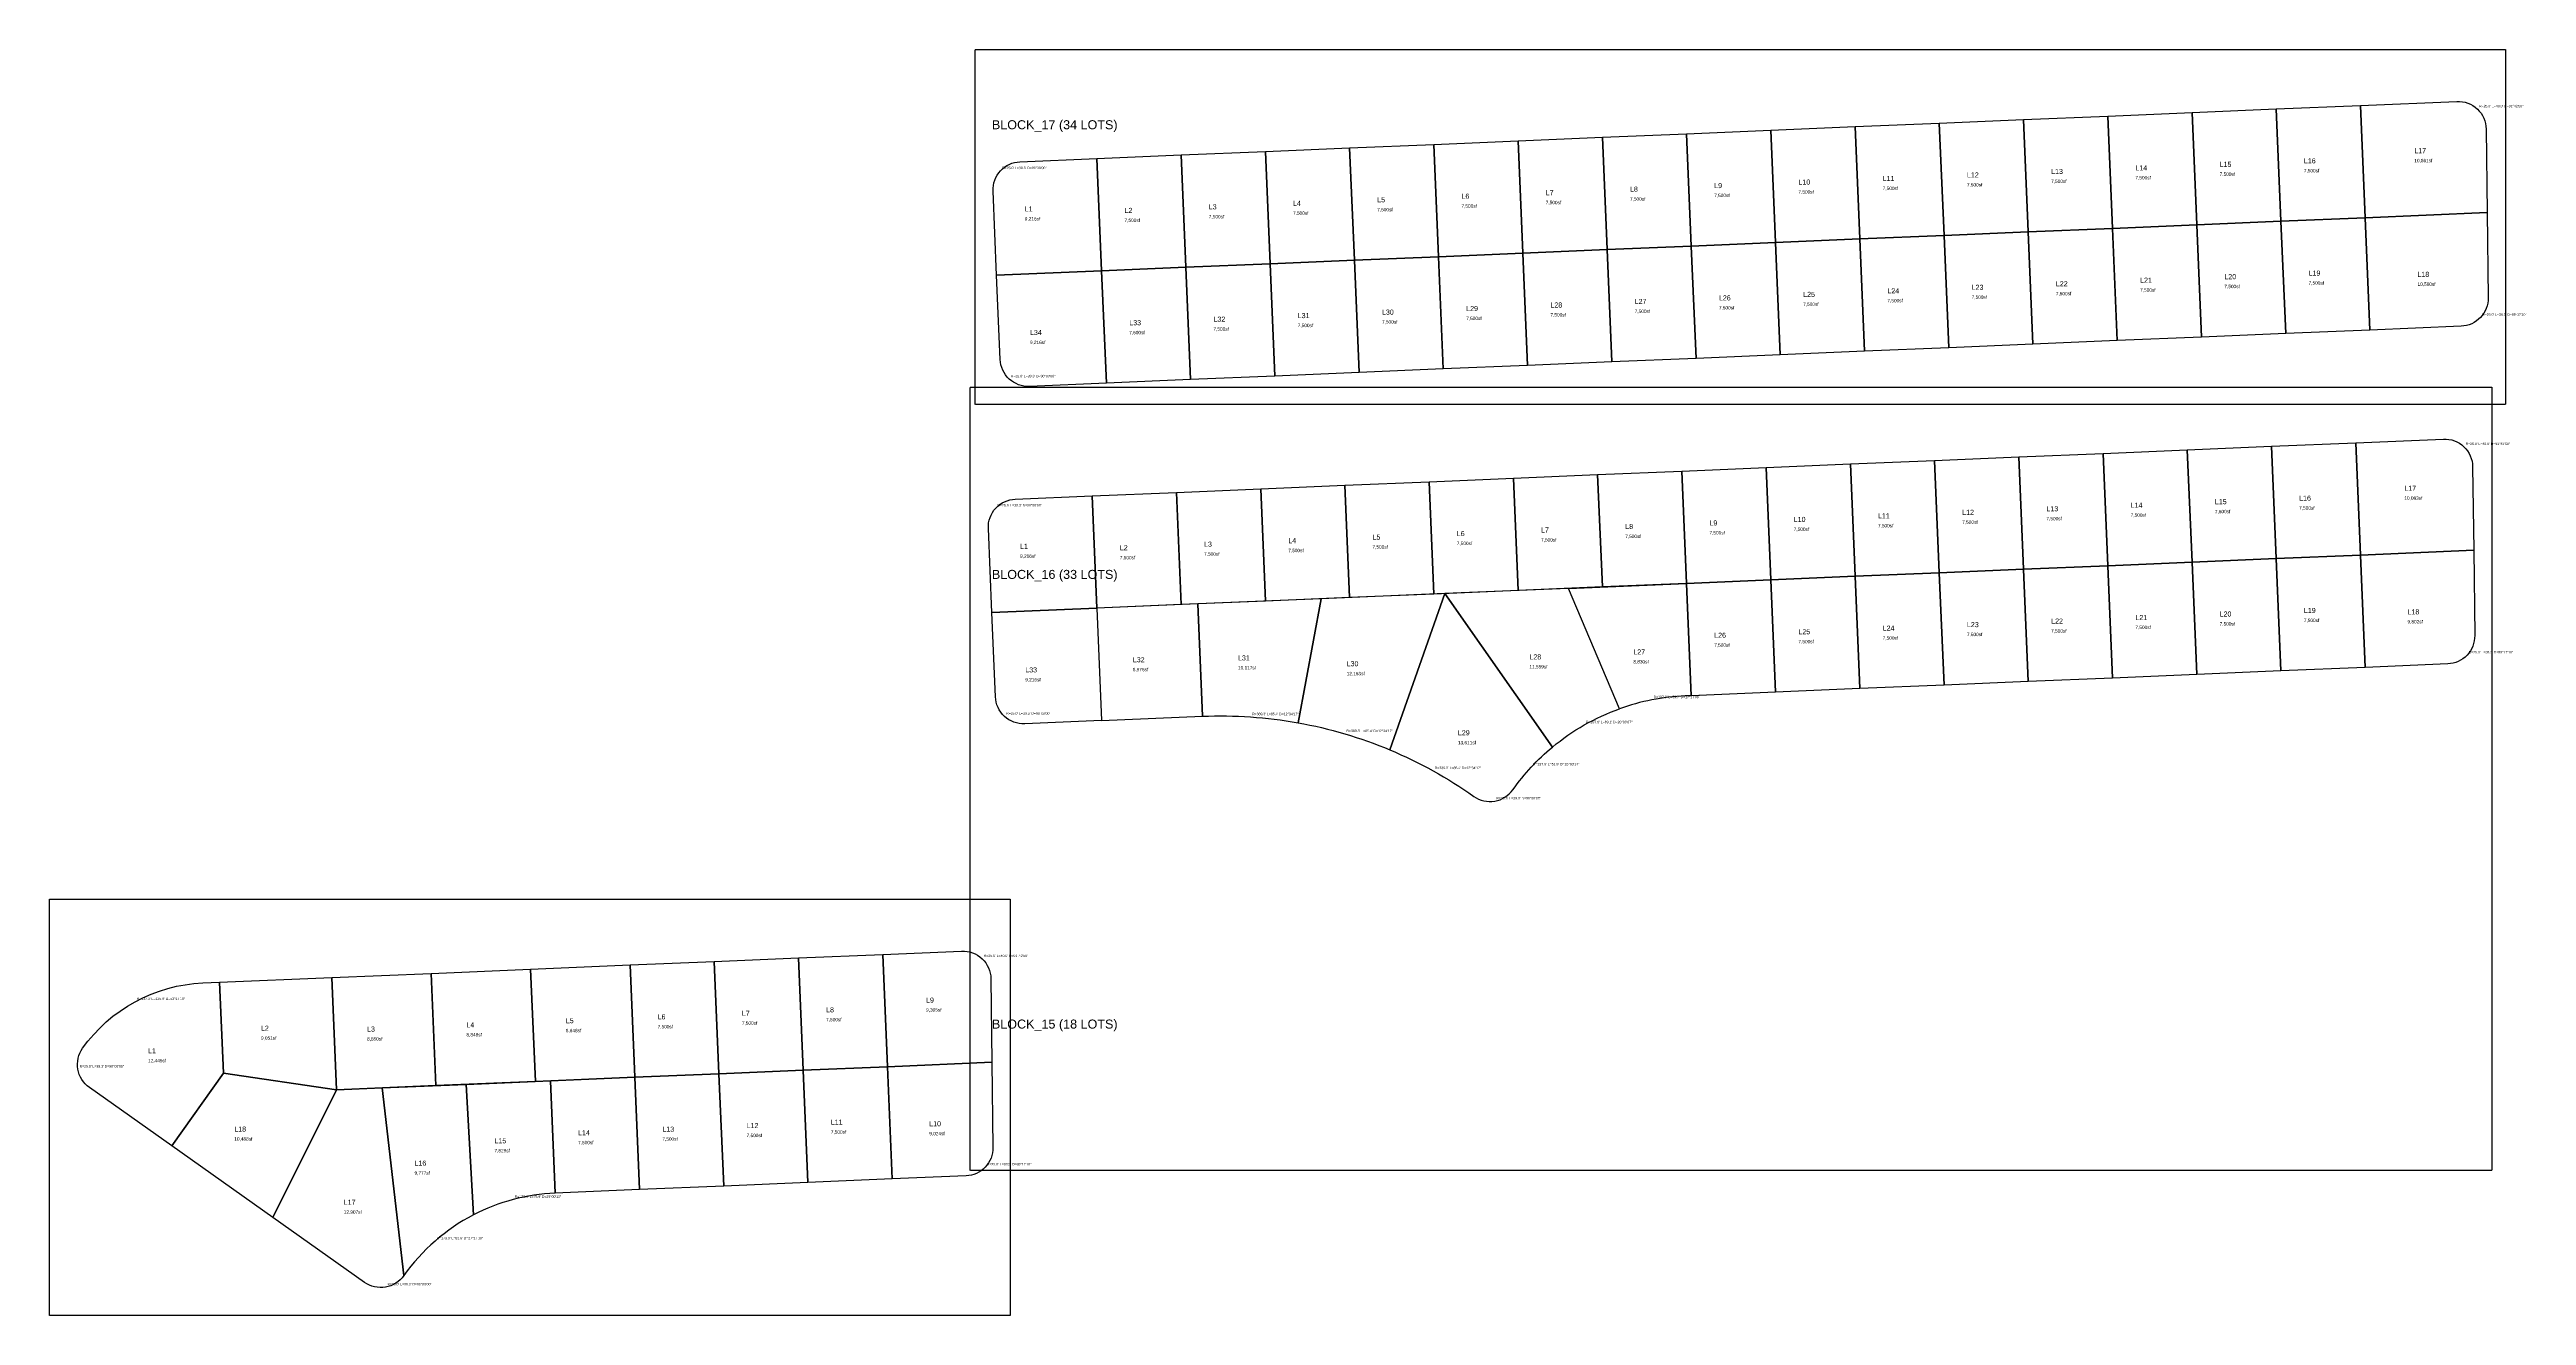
# Model space of a CAD drawing. Extents: x -838 to 3003, y -3950 to 135.
# Drawn here: x -838 to 1365, y -1425 to -299 of the extents above; entities that cross this region are included whole.
import ezdxf

# ---------------------------------------------------------------- set-up
doc = ezdxf.new("R2010")
doc.units = 0
doc.linetypes.add('DASHED', pattern=[0.75, 0.5, -0.25])
for name, color, linetype in [('BLOCK-BORDER', 8, 'DASHED'), ('BLOCK-TITLE', 2, 'CONTINUOUS'), ('LOT-BOUNDARY', 4, 'CONTINUOUS'), ('LOT-CURVE', 6, 'CONTINUOUS'), ('LOT-DIM', 7, 'CONTINUOUS'), ('LOT-TEXT', 2, 'CONTINUOUS')]:
    doc.layers.add(name, color=color, linetype=linetype)
doc.styles.get("Standard").update_dxf_attribs({"font": 'Arial'})

msp = doc.modelspace()

# ---------------------------------------------------------------- linework, layer by layer
at = {"layer": 'BLOCK-BORDER'}
for p, q in [((-15, -614.8233), (-15, -299.1104)), ((-15, -299.1104), (1346.2947, -299.1104)), ((1346.2947, -299.1104), (1346.2947, -614.8233)), ((-19.2021, -1296.1371), (-19.2021, -599.5257)), ((-19.2021, -599.5257), (1334.3195, -599.5257)), ((1346.2947, -614.8233), (-15, -614.8233)), ((1334.3195, -599.5257), (1334.3195, -1296.1371)), ((-838.2653, -1425.2196), (-838.2653, -1054.9627)), ((-838.2653, -1054.9627), (16.2147, -1054.9627)), ((16.2147, -1054.9627), (16.2147, -1425.2196)), ((1334.3195, -1296.1371), (-19.2021, -1296.1371)), ((16.2147, -1425.2196), (-838.2653, -1425.2196))]:
    msp.add_line(p, q, dxfattribs=at)
at = {"layer": 'LOT-BOUNDARY'}
for p, q in [((1067.5562, -355.1006), (1142.49, -351.949)), ((1142.49, -351.949), (1217.4237, -348.7974)), ((1142.49, -351.949), (1146.6921, -451.8607)), ((1146.6921, -451.8607), (1142.49, -351.949)), ((1217.4237, -348.7974), (1303.1287, -345.1929)), ((1217.4237, -348.7974), (1221.6258, -448.7091)), ((1221.6258, -448.7091), (1217.4237, -348.7974)), ((543.0199, -377.1616), (617.9537, -374.01)), ((617.9537, -374.01), (692.8875, -370.8585)), ((617.9537, -374.01), (622.1558, -473.9217)), ((622.1558, -473.9217), (617.9537, -374.01)), ((692.8875, -370.8585), (767.8212, -367.7069)), ((692.8875, -370.8585), (697.0895, -470.7701)), ((697.0895, -470.7701), (692.8875, -370.8585)), ((767.8212, -367.7069), (842.755, -364.5553)), ((767.8212, -367.7069), (772.0233, -467.6186)), ((772.0233, -467.6186), (767.8212, -367.7069)), ((842.755, -364.5553), (917.6887, -361.4037)), ((842.755, -364.5553), (846.9571, -464.467)), ((846.9571, -464.467), (842.755, -364.5553)), ((917.6887, -361.4037), (992.6225, -358.2522)), ((917.6887, -361.4037), (921.8908, -461.3154)), ((921.8908, -461.3154), (917.6887, -361.4037)), ((992.6225, -358.2522), (1067.5562, -355.1006)), ((992.6225, -358.2522), (996.8246, -458.1638)), ((996.8246, -458.1638), (992.6225, -358.2522)), ((1067.5562, -355.1006), (1071.7583, -455.0123)), ((1071.7583, -455.0123), (1067.5562, -355.1006)), ((1329.1774, -369.8678), (1330.08, -444.1477)), ((24.9779, -398.9495), (93.4174, -396.071)), ((93.4174, -396.071), (168.3512, -392.9195)), ((93.4174, -396.071), (97.6195, -495.9827)), ((97.6195, -495.9827), (93.4174, -396.071)), ((168.3512, -392.9195), (243.2849, -389.7679)), ((168.3512, -392.9195), (172.5533, -492.8311)), ((172.5533, -492.8311), (168.3512, -392.9195)), ((243.2849, -389.7679), (318.2187, -386.6163)), ((243.2849, -389.7679), (247.487, -489.6796)), ((247.487, -489.6796), (243.2849, -389.7679)), ((318.2187, -386.6163), (393.1524, -383.4647)), ((318.2187, -386.6163), (322.4208, -486.528)), ((322.4208, -486.528), (318.2187, -386.6163)), ((393.1524, -383.4647), (468.0862, -380.3132)), ((393.1524, -383.4647), (397.3545, -483.3764)), ((397.3545, -483.3764), (393.1524, -383.4647)), ((468.0862, -380.3132), (543.0199, -377.1616)), ((468.0862, -380.3132), (472.2883, -480.2248)), ((472.2883, -480.2248), (468.0862, -380.3132)), ((543.0199, -377.1616), (547.222, -477.0733)), ((547.222, -477.0733), (543.0199, -377.1616)), ((4.2021, -499.9117), (1.0505, -424.9779)), ((921.8908, -461.3154), (846.9571, -464.467)), ((846.9571, -464.467), (921.8908, -461.3154)), ((996.8246, -458.1638), (921.8908, -461.3154)), ((921.8908, -461.3154), (996.8246, -458.1638)), ((921.8908, -461.3154), (926.0929, -561.2271)), ((926.0929, -561.2271), (921.8908, -461.3154)), ((1071.7583, -455.0123), (996.8246, -458.1638)), ((996.8246, -458.1638), (1071.7583, -455.0123)), ((996.8246, -458.1638), (1001.0267, -558.0755)), ((1001.0267, -558.0755), (996.8246, -458.1638)), ((1146.6921, -451.8607), (1071.7583, -455.0123)), ((1071.7583, -455.0123), (1146.6921, -451.8607)), ((1071.7583, -455.0123), (1075.9604, -554.9239)), ((1075.9604, -554.9239), (1071.7583, -455.0123)), ((1221.6258, -448.7091), (1146.6921, -451.8607)), ((1146.6921, -451.8607), (1221.6258, -448.7091)), ((1146.6921, -451.8607), (1150.8942, -551.7724)), ((1150.8942, -551.7724), (1146.6921, -451.8607)), ((1330.08, -444.1477), (1221.6258, -448.7091)), ((1221.6258, -448.7091), (1330.08, -444.1477)), ((1221.6258, -448.7091), (1225.8279, -548.6208)), ((1225.8279, -548.6208), (1221.6258, -448.7091)), ((1330.08, -444.1477), (1331.0006, -519.9237)), ((397.3545, -483.3764), (322.4208, -486.528)), ((322.4208, -486.528), (397.3545, -483.3764)), ((472.2883, -480.2248), (397.3545, -483.3764)), ((397.3545, -483.3764), (472.2883, -480.2248)), ((397.3545, -483.3764), (401.5566, -583.2881)), ((401.5566, -583.2881), (397.3545, -483.3764)), ((547.222, -477.0733), (472.2883, -480.2248)), ((472.2883, -480.2248), (547.222, -477.0733)), ((472.2883, -480.2248), (476.4904, -580.1365)), ((476.4904, -580.1365), (472.2883, -480.2248)), ((622.1558, -473.9217), (547.222, -477.0733)), ((547.222, -477.0733), (622.1558, -473.9217)), ((547.222, -477.0733), (551.4241, -576.9849)), ((551.4241, -576.9849), (547.222, -477.0733)), ((697.0895, -470.7701), (622.1558, -473.9217)), ((622.1558, -473.9217), (697.0895, -470.7701)), ((622.1558, -473.9217), (626.3579, -573.8334)), ((626.3579, -573.8334), (622.1558, -473.9217)), ((772.0233, -467.6186), (697.0895, -470.7701)), ((697.0895, -470.7701), (772.0233, -467.6186)), ((697.0895, -470.7701), (701.2916, -570.6818)), ((701.2916, -570.6818), (697.0895, -470.7701)), ((846.9571, -464.467), (772.0233, -467.6186)), ((772.0233, -467.6186), (846.9571, -464.467)), ((772.0233, -467.6186), (776.2254, -567.5302)), ((776.2254, -567.5302), (772.0233, -467.6186)), ((846.9571, -464.467), (851.1592, -564.3787)), ((851.1592, -564.3787), (846.9571, -464.467)), ((97.6195, -495.9827), (4.2021, -499.9117)), ((4.2021, -499.9117), (97.6195, -495.9827)), ((7.3537, -574.8454), (4.2021, -499.9117)), ((172.5533, -492.8311), (97.6195, -495.9827)), ((97.6195, -495.9827), (172.5533, -492.8311)), ((97.6195, -495.9827), (101.8216, -595.8944)), ((101.8216, -595.8944), (97.6195, -495.9827)), ((247.487, -489.6796), (172.5533, -492.8311)), ((172.5533, -492.8311), (247.487, -489.6796)), ((172.5533, -492.8311), (176.7554, -592.7428)), ((176.7554, -592.7428), (172.5533, -492.8311)), ((322.4208, -486.528), (247.487, -489.6796)), ((247.487, -489.6796), (322.4208, -486.528)), ((247.487, -489.6796), (251.6891, -589.5912)), ((251.6891, -589.5912), (247.487, -489.6796)), ((322.4208, -486.528), (326.6229, -586.4397)), ((326.6229, -586.4397), (322.4208, -486.528)), ((1225.8279, -548.6208), (1150.8942, -551.7724)), ((1307.053, -545.2046), (1225.8279, -548.6208)), ((701.2916, -570.6818), (626.3579, -573.8334)), ((776.2254, -567.5302), (701.2916, -570.6818)), ((851.1592, -564.3787), (776.2254, -567.5302)), ((926.0929, -561.2271), (851.1592, -564.3787)), ((1001.0267, -558.0755), (926.0929, -561.2271)), ((1075.9604, -554.9239), (1001.0267, -558.0755)), ((1150.8942, -551.7724), (1075.9604, -554.9239)), ((176.7554, -592.7428), (101.8216, -595.8944)), ((251.6891, -589.5912), (176.7554, -592.7428)), ((326.6229, -586.4397), (251.6891, -589.5912)), ((401.5566, -583.2881), (326.6229, -586.4397)), ((476.4904, -580.1365), (401.5566, -583.2881)), ((551.4241, -576.9849), (476.4904, -580.1365)), ((626.3579, -573.8334), (551.4241, -576.9849)), ((101.8216, -595.8944), (33.3821, -598.7728)), ((913.4866, -661.4921), (988.4204, -658.3405)), ((988.4204, -658.3405), (1063.3541, -655.1889)), ((988.4204, -658.3405), (992.6225, -758.2522)), ((992.6225, -758.2522), (988.4204, -658.3405)), ((1063.3541, -655.1889), (1138.2879, -652.0373)), ((1063.3541, -655.1889), (1067.5562, -755.1006)), ((1067.5562, -755.1006), (1063.3541, -655.1889)), ((1138.2879, -652.0373), (1213.2216, -648.8858)), ((1138.2879, -652.0373), (1142.49, -751.949)), ((1142.49, -751.949), (1138.2879, -652.0373)), ((1213.2216, -648.8858), (1291.1535, -645.6081)), ((1213.2216, -648.8858), (1217.4237, -748.7974)), ((1217.4237, -748.7974), (1213.2216, -648.8858)), ((388.9503, -683.5531), (463.8841, -680.4015)), ((463.8841, -680.4015), (538.8178, -677.2499)), ((463.8841, -680.4015), (468.0862, -780.3132)), ((468.0862, -780.3132), (463.8841, -680.4015)), ((538.8178, -677.2499), (613.7516, -674.0984)), ((538.8178, -677.2499), (543.0199, -777.1616)), ((543.0199, -777.1616), (538.8178, -677.2499)), ((613.7516, -674.0984), (688.6854, -670.9468)), ((613.7516, -674.0984), (617.9537, -774.01)), ((617.9537, -774.01), (613.7516, -674.0984)), ((688.6854, -670.9468), (763.6191, -667.7952)), ((688.6854, -670.9468), (692.8875, -770.8585)), ((692.8875, -770.8585), (688.6854, -670.9468)), ((763.6191, -667.7952), (838.5529, -664.6436)), ((763.6191, -667.7952), (767.8212, -767.7069)), ((767.8212, -767.7069), (763.6191, -667.7952)), ((838.5529, -664.6436), (913.4866, -661.4921)), ((838.5529, -664.6436), (842.755, -764.5553)), ((842.755, -764.5553), (838.5529, -664.6436)), ((913.4866, -661.4921), (917.6887, -761.4037)), ((917.6887, -761.4037), (913.4866, -661.4921)), ((1317.2022, -670.283), (1318.1047, -744.563)), ((20.7758, -699.0378), (89.2153, -696.1594)), ((89.2153, -696.1594), (164.1491, -693.0078)), ((89.2153, -696.1594), (93.4174, -796.071)), ((93.4174, -796.071), (89.2153, -696.1594)), ((164.1491, -693.0078), (239.0828, -689.8562)), ((164.1491, -693.0078), (168.3512, -792.9195)), ((168.3512, -792.9195), (164.1491, -693.0078)), ((239.0828, -689.8562), (314.0166, -686.7046)), ((239.0828, -689.8562), (243.2849, -789.7679)), ((243.2849, -789.7679), (239.0828, -689.8562)), ((314.0166, -686.7046), (388.9503, -683.5531)), ((314.0166, -686.7046), (318.2187, -786.6163)), ((318.2187, -786.6163), (314.0166, -686.7046)), ((388.9503, -683.5531), (393.1524, -783.4647)), ((393.1524, -783.4647), (388.9503, -683.5531)), ((0, -800), (-3.1516, -725.0662)), ((1217.4237, -748.7974), (1142.49, -751.949)), ((1142.49, -751.949), (1217.4237, -748.7974)), ((1318.1047, -744.563), (1217.4237, -748.7974)), ((1217.4237, -748.7974), (1318.1047, -744.563)), ((1221.6258, -848.7091), (1217.4237, -748.7974)), ((1217.4237, -748.7974), (1221.6258, -848.7091)), ((1318.1047, -744.563), (1319.0254, -820.339)), ((692.8875, -770.8585), (617.9537, -774.01)), ((617.9537, -774.01), (692.8875, -770.8585)), ((767.8212, -767.7069), (692.8875, -770.8585)), ((692.8875, -770.8585), (767.8212, -767.7069)), ((697.0895, -870.7701), (692.8875, -770.8585)), ((692.8875, -770.8585), (697.0895, -870.7701)), ((842.755, -764.5553), (767.8212, -767.7069)), ((767.8212, -767.7069), (842.755, -764.5553)), ((772.0233, -867.6186), (767.8212, -767.7069)), ((767.8212, -767.7069), (772.0233, -867.6186)), ((917.6887, -761.4037), (842.755, -764.5553)), ((842.755, -764.5553), (917.6887, -761.4037)), ((846.9571, -864.467), (842.755, -764.5553)), ((842.755, -764.5553), (846.9571, -864.467)), ((992.6225, -758.2522), (917.6887, -761.4037)), ((917.6887, -761.4037), (992.6225, -758.2522)), ((921.8908, -861.3154), (917.6887, -761.4037)), ((917.6887, -761.4037), (921.8908, -861.3154)), ((1067.5562, -755.1006), (992.6225, -758.2522)), ((992.6225, -758.2522), (1067.5562, -755.1006)), ((996.8246, -858.1638), (992.6225, -758.2522)), ((992.6225, -758.2522), (996.8246, -858.1638)), ((1142.49, -751.949), (1067.5562, -755.1006)), ((1067.5562, -755.1006), (1142.49, -751.949)), ((1071.7583, -855.0123), (1067.5562, -755.1006)), ((1067.5562, -755.1006), (1071.7583, -855.0123)), ((1146.6921, -851.8607), (1142.49, -751.949)), ((1142.49, -751.949), (1146.6921, -851.8607)), ((183.0981, -792.2992), (93.4174, -796.071)), ((168.3512, -792.9195), (93.4174, -796.071)), ((243.2849, -789.7679), (168.3512, -792.9195)), ((293.001, -787.6769), (183.0981, -792.2992)), ((187.3002, -892.2109), (183.0981, -792.2992)), ((183.0981, -792.2992), (187.3002, -892.2109)), ((318.2187, -786.6163), (243.2849, -789.7679)), ((272.3438, -897.9748), (293.001, -787.6769)), ((293.001, -787.6769), (272.3438, -897.9748)), ((402.9038, -783.0546), (293.001, -787.6769)), ((393.1524, -783.4647), (318.2187, -786.6163)), ((354.0941, -922.1106), (402.9038, -783.0546)), ((402.9038, -783.0546), (354.0941, -922.1106)), ((468.0862, -780.3132), (393.1524, -783.4647)), ((512.8067, -778.4323), (402.9038, -783.0546)), ((498.6037, -919.5845), (402.9038, -783.0546)), ((402.9038, -783.0546), (498.6037, -919.5845)), ((543.0199, -777.1616), (468.0862, -780.3132)), ((512.8067, -778.4323), (617.9537, -774.01)), ((558.3256, -885.5195), (512.8067, -778.4323)), ((558.3256, -885.5195), (512.8067, -778.4323)), ((617.9537, -774.01), (543.0199, -777.1616)), ((622.1558, -873.9217), (617.9537, -774.01)), ((617.9537, -774.01), (622.1558, -873.9217)), ((93.4174, -796.071), (0, -800)), ((0, -800), (93.4174, -796.071)), ((3.1516, -874.9338), (0, -800)), ((93.4174, -796.071), (97.6195, -895.9827)), ((93.4174, -796.071), (97.6195, -895.9827)), ((996.8246, -858.1638), (921.8908, -861.3154)), ((1071.7583, -855.0123), (996.8246, -858.1638)), ((1146.6921, -851.8607), (1071.7583, -855.0123)), ((1221.6258, -848.7091), (1146.6921, -851.8607)), ((1295.0778, -845.6199), (1221.6258, -848.7091)), ((622.1558, -873.9217), (616.7192, -874.1343)), ((697.0895, -870.7701), (622.1558, -873.9217)), ((772.0233, -867.6186), (697.0895, -870.7701)), ((846.9571, -864.467), (772.0233, -867.6186)), ((921.8908, -861.3154), (846.9571, -864.467)), ((97.6195, -895.9827), (29.18, -898.8611)), ((97.6195, -895.9827), (187.3002, -892.2109)), ((-97.11, -1103.9959), (-26.9512, -1101.0451)), ((-587.1368, -1124.6055), (-498.7149, -1120.8866)), ((-498.7149, -1120.8866), (-410.3131, -1117.1686)), ((-494.5128, -1220.7983), (-498.7149, -1120.8866)), ((-498.7149, -1120.8866), (-494.5128, -1220.7983)), ((-410.3131, -1117.1686), (-321.9112, -1113.4506)), ((-406.111, -1217.0803), (-410.3131, -1117.1686)), ((-410.3131, -1117.1686), (-406.111, -1217.0803)), ((-321.9112, -1113.4506), (-246.9775, -1110.299)), ((-317.7091, -1213.3622), (-321.9112, -1113.4506)), ((-321.9112, -1113.4506), (-317.7091, -1213.3622)), ((-246.9775, -1110.299), (-172.0437, -1107.1474)), ((-242.7754, -1210.2107), (-246.9775, -1110.299)), ((-246.9775, -1110.299), (-242.7754, -1210.2107)), ((-172.0437, -1107.1474), (-97.11, -1103.9959)), ((-167.8416, -1207.0591), (-172.0437, -1107.1474)), ((-172.0437, -1107.1474), (-167.8416, -1207.0591)), ((-92.9079, -1203.9075), (-97.11, -1103.9959)), ((-97.11, -1103.9959), (-92.9079, -1203.9075)), ((-702.0352, -1129.4379), (-687.0484, -1128.8076)), ((-687.0484, -1128.8076), (-587.1368, -1124.6055)), ((-683.6401, -1209.7665), (-687.0484, -1128.8076)), ((-687.0484, -1128.8076), (-683.6401, -1209.7665)), ((-582.9347, -1224.5171), (-587.1368, -1124.6055)), ((-587.1368, -1124.6055), (-582.9347, -1224.5171)), ((-0.9025, -1125.72), (0, -1200)), ((-683.6401, -1209.7665), (-729.4159, -1274.4044)), ((-729.4159, -1274.4044), (-683.6401, -1209.7665)), ((-582.9347, -1224.5171), (-683.6401, -1209.7665)), ((-683.6401, -1209.7665), (-582.9347, -1224.5171)), ((-242.7754, -1210.2107), (-317.7091, -1213.3622)), ((-317.7091, -1213.3622), (-242.7754, -1210.2107)), ((-167.8416, -1207.0591), (-242.7754, -1210.2107)), ((-242.7754, -1210.2107), (-167.8416, -1207.0591)), ((-238.5733, -1310.1223), (-242.7754, -1210.2107)), ((-242.7754, -1210.2107), (-238.5733, -1310.1223)), ((-92.9079, -1203.9075), (-167.8416, -1207.0591)), ((-167.8416, -1207.0591), (-92.9079, -1203.9075)), ((-163.6395, -1306.9708), (-167.8416, -1207.0591)), ((-167.8416, -1207.0591), (-163.6395, -1306.9708)), ((0, -1200), (-92.9079, -1203.9075)), ((-92.9079, -1203.9075), (0, -1200)), ((-88.7058, -1303.8192), (-92.9079, -1203.9075)), ((-92.9079, -1203.9075), (-88.7058, -1303.8192)), ((0, -1200), (0.9207, -1275.776)), ((-729.4159, -1274.4044), (-802.8632, -1222.3901)), ((-639.6469, -1337.9775), (-582.9347, -1224.5171)), ((-582.9347, -1224.5171), (-639.6469, -1337.9775)), ((-494.5128, -1220.7983), (-582.9347, -1224.5171)), ((-582.9347, -1224.5171), (-542.5104, -1222.817)), ((-542.5104, -1222.817), (-467.5766, -1219.6654)), ((-523.0843, -1389.6706), (-542.5104, -1222.817)), ((-542.5104, -1222.817), (-523.0843, -1389.6706)), ((-406.111, -1217.0803), (-494.5128, -1220.7983)), ((-467.5766, -1219.6654), (-392.6429, -1216.5138)), ((-461.2082, -1335.7851), (-467.5766, -1219.6654)), ((-467.5766, -1219.6654), (-461.2082, -1335.7851)), ((-317.7091, -1213.3622), (-406.111, -1217.0803)), ((-392.6429, -1216.5138), (-317.7091, -1213.3622)), ((-388.4408, -1316.4255), (-392.6429, -1216.5138)), ((-392.6429, -1216.5138), (-388.4408, -1316.4255)), ((-313.507, -1313.2739), (-317.7091, -1213.3622)), ((-317.7091, -1213.3622), (-313.507, -1313.2739)), ((-639.6469, -1337.9775), (-729.4159, -1274.4044)), ((-313.507, -1313.2739), (-388.4408, -1316.4255)), ((-238.5733, -1310.1223), (-313.507, -1313.2739)), ((-163.6395, -1306.9708), (-238.5733, -1310.1223)), ((-88.7058, -1303.8192), (-163.6395, -1306.9708)), ((-23.027, -1301.0569), (-88.7058, -1303.8192)), ((-558.0387, -1395.7711), (-639.6469, -1337.9775)), ((-523.0843, -1389.6706), (-523.1883, -1389.8175))]:
    msp.add_line(p, q, dxfattribs=at)
at = {"layer": 'LOT-CURVE'}
for p, q in [((1303.1287, -345.1929), (1305.6287, -345.2128)), ((1305.6287, -345.2128), (1308.1142, -345.4824)), ((1308.1142, -345.4824), (1310.5603, -345.9989)), ((1310.5603, -345.9989), (1312.9427, -346.757)), ((1312.9427, -346.757), (1315.2374, -347.7494)), ((1315.2374, -347.7494), (1317.4215, -348.966)), ((1317.4215, -348.966), (1319.4731, -350.3946)), ((1319.4731, -350.3946), (1321.3718, -352.021)), ((1321.3718, -352.021), (1323.0986, -353.8289)), ((1323.0986, -353.8289), (1324.6362, -355.8002)), ((1324.6362, -355.8002), (1325.9692, -357.9153)), ((1325.9692, -357.9153), (1327.0843, -360.1529)), ((1327.0843, -360.1529), (1327.9703, -362.4907)), ((1327.9703, -362.4907), (1328.6185, -364.9053)), ((1328.6185, -364.9053), (1329.0222, -367.3725)), ((1329.0222, -367.3725), (1329.1774, -369.8678)), ((1.3255, -420.0848), (1.8211, -417.682)), ((1.8211, -417.682), (2.5498, -415.3393)), ((2.5498, -415.3393), (3.5047, -413.0794)), ((3.5047, -413.0794), (4.6764, -410.9239)), ((4.6764, -410.9239), (6.0538, -408.8936)), ((6.0538, -408.8936), (7.6236, -407.0082)), ((7.6236, -407.0082), (9.3706, -405.2856)), ((9.3706, -405.2856), (11.278, -403.7427)), ((11.278, -403.7427), (13.3275, -402.3941)), ((13.3275, -402.3941), (15.4992, -401.2528)), ((15.4992, -401.2528), (17.7724, -400.33)), ((17.7724, -400.33), (20.1252, -399.6344)), ((20.1252, -399.6344), (22.5347, -399.1727)), ((22.5347, -399.1727), (24.9779, -398.9495)), ((1.0505, -424.9779), (1.0678, -422.5246)), ((1.0678, -422.5246), (1.3255, -420.0848)), ((1330.0509, -527.0586), (1329.2825, -529.3393)), ((1330.5964, -524.7145), (1330.0509, -527.0586)), ((1330.9139, -522.3288), (1330.5964, -524.7145)), ((1331.0006, -519.9237), (1330.9139, -522.3288)), ((1309.4499, -544.9879), (1307.053, -545.2046)), ((1311.8149, -544.5416), (1309.4499, -544.9879)), ((1314.126, -543.8701), (1311.8149, -544.5416)), ((1316.3618, -542.9794), (1314.126, -543.8701)), ((1318.5016, -541.8778), (1316.3618, -542.9794)), ((1320.5256, -540.5756), (1318.5016, -541.8778)), ((1322.415, -539.0848), (1320.5256, -540.5756)), ((1324.1522, -537.4193), (1322.415, -539.0848)), ((1325.7213, -535.5944), (1324.1522, -537.4193)), ((1327.1076, -533.6271), (1325.7213, -535.5944)), ((1328.2984, -531.5356), (1327.1076, -533.6271)), ((1329.2825, -529.3393), (1328.2984, -531.5356)), ((7.5769, -577.2886), (7.3537, -574.8454)), ((8.0386, -579.6982), (7.5769, -577.2886)), ((8.7342, -582.0509), (8.0386, -579.6982)), ((9.657, -584.3241), (8.7342, -582.0509)), ((10.7982, -586.4959), (9.657, -584.3241)), ((12.1468, -588.5454), (10.7982, -586.4959)), ((13.6898, -590.4528), (12.1468, -588.5454)), ((15.4124, -592.1998), (13.6898, -590.4528)), ((17.2978, -593.7695), (15.4124, -592.1998)), ((19.3281, -595.1469), (17.2978, -593.7695)), ((21.4836, -596.3187), (19.3281, -595.1469)), ((23.7435, -597.2735), (21.4836, -596.3187)), ((26.0862, -598.0022), (23.7435, -597.2735)), ((28.489, -598.4978), (26.0862, -598.0022)), ((30.9288, -598.7555), (28.489, -598.4978)), ((33.3821, -598.7728), (30.9288, -598.7555)), ((1291.1535, -645.6081), (1293.6535, -645.6281)), ((1293.6535, -645.6281), (1296.139, -645.8976)), ((1296.139, -645.8976), (1298.5851, -646.4141)), ((1298.5851, -646.4141), (1300.9674, -647.1723)), ((1300.9674, -647.1723), (1303.2621, -648.1646)), ((1303.2621, -648.1646), (1305.4462, -649.3812)), ((1305.4462, -649.3812), (1307.4979, -650.8098)), ((1307.4979, -650.8098), (1309.3966, -652.4362)), ((1309.3966, -652.4362), (1311.1234, -654.2441)), ((1311.1234, -654.2441), (1312.661, -656.2155)), ((1312.661, -656.2155), (1313.994, -658.3305)), ((1313.994, -658.3305), (1315.1091, -660.5681)), ((1315.1091, -660.5681), (1315.9951, -662.9059)), ((1315.9951, -662.9059), (1316.6432, -665.3205)), ((1316.6432, -665.3205), (1317.0469, -667.7878)), ((1317.0469, -667.7878), (1317.2022, -670.283)), ((5.1685, -705.374), (7.0759, -703.831)), ((7.0759, -703.831), (9.1254, -702.4824)), ((9.1254, -702.4824), (11.2972, -701.3412)), ((11.2972, -701.3412), (13.5703, -700.4183)), ((13.5703, -700.4183), (15.9231, -699.7227)), ((15.9231, -699.7227), (18.3326, -699.261)), ((18.3326, -699.261), (20.7758, -699.0378)), ((-3.1516, -725.0662), (-3.1343, -722.6129)), ((-3.1343, -722.6129), (-2.8766, -720.1731)), ((-2.8766, -720.1731), (-2.381, -717.7703)), ((-2.381, -717.7703), (-1.6523, -715.4276)), ((-1.6523, -715.4276), (-0.6974, -713.1677)), ((-0.6974, -713.1677), (0.4743, -711.0122)), ((0.4743, -711.0122), (1.8517, -708.982)), ((1.8517, -708.982), (3.4215, -707.0965)), ((3.4215, -707.0965), (5.1685, -705.374)), ((1313.7461, -836.0097), (1312.177, -837.8345)), ((1315.1324, -834.0424), (1313.7461, -836.0097)), ((1316.3232, -831.9509), (1315.1324, -834.0424)), ((1317.3073, -829.7546), (1316.3232, -831.9509)), ((1318.0756, -827.4738), (1317.3073, -829.7546)), ((1318.6211, -825.1297), (1318.0756, -827.4738)), ((1318.9387, -822.7441), (1318.6211, -825.1297)), ((1319.0254, -820.339), (1318.9387, -822.7441)), ((1297.4747, -845.4031), (1295.0778, -845.6199)), ((1299.8396, -844.9569), (1297.4747, -845.4031)), ((1302.1507, -844.2853), (1299.8396, -844.9569)), ((1304.3866, -843.3946), (1302.1507, -844.2853)), ((1306.5264, -842.2931), (1304.3866, -843.3946)), ((1308.5504, -840.9909), (1306.5264, -842.2931)), ((1310.4397, -839.5001), (1308.5504, -840.9909)), ((1312.177, -837.8345), (1310.4397, -839.5001)), ((3.3748, -877.377), (3.1516, -874.9338)), ((3.8365, -879.7865), (3.3748, -877.377)), ((4.5321, -882.1392), (3.8365, -879.7865)), ((572.5599, -881.0274), (568.9702, -882.0496)), ((576.1683, -880.0731), (572.5599, -881.0274)), ((579.794, -879.187), (576.1683, -880.0731)), ((583.4357, -878.3694), (579.794, -879.187)), ((587.0923, -877.6206), (583.4357, -878.3694)), ((590.7622, -876.9409), (587.0923, -877.6206)), ((594.4444, -876.3306), (590.7622, -876.9409)), ((598.1374, -875.7897), (594.4444, -876.3306)), ((601.84, -875.3186), (598.1374, -875.7897)), ((605.5508, -874.9173), (601.84, -875.3186)), ((609.2684, -874.5861), (605.5508, -874.9173)), ((612.9917, -874.3251), (609.2684, -874.5861)), ((616.7192, -874.1343), (612.9917, -874.3251)), ((5.4549, -884.4124), (4.5321, -882.1392)), ((6.5961, -886.5842), (5.4549, -884.4124)), ((7.9448, -888.6337), (6.5961, -886.5842)), ((9.4877, -890.5411), (7.9448, -888.6337)), ((11.2103, -892.2881), (9.4877, -890.5411)), ((13.0957, -893.8579), (11.2103, -892.2881)), ((15.126, -895.2353), (13.0957, -893.8579)), ((17.2815, -896.407), (15.126, -895.2353)), ((19.5414, -897.3618), (17.2815, -896.407)), ((21.8841, -898.0906), (19.5414, -897.3618)), ((24.2869, -898.5862), (21.8841, -898.0906)), ((26.7267, -898.8438), (24.2869, -898.5862)), ((29.18, -898.8611), (26.7267, -898.8438)), ((187.3002, -892.2109), (192.635, -892.0232)), ((192.635, -892.0232), (197.9719, -891.9086)), ((197.9719, -891.9086), (203.3098, -891.8672)), ((203.3098, -891.8672), (208.6478, -891.8991)), ((208.6478, -891.8991), (213.9848, -892.0041)), ((213.9848, -892.0041), (219.3199, -892.1823)), ((219.3199, -892.1823), (224.6521, -892.4336)), ((224.6521, -892.4336), (229.9803, -892.7581)), ((229.9803, -892.7581), (235.3035, -893.1555)), ((235.3035, -893.1555), (240.6208, -893.626)), ((240.6208, -893.626), (245.9312, -894.1693)), ((245.9312, -894.1693), (251.2336, -894.7853)), ((251.2336, -894.7853), (256.5271, -895.4741)), ((256.5271, -895.4741), (261.8106, -896.2353)), ((261.8106, -896.2353), (267.0832, -897.0689)), ((267.0832, -897.0689), (272.3438, -897.9748)), ((272.3438, -897.9748), (277.5916, -898.9527)), ((277.5916, -898.9527), (282.8254, -900.0024)), ((282.8254, -900.0024), (288.0444, -901.1239)), ((288.0444, -901.1239), (293.2475, -902.3168)), ((293.2475, -902.3168), (298.4337, -903.5809)), ((519.5668, -904.3814), (523.2464, -902.12)), ((523.2464, -902.12), (526.9744, -899.9393)), ((526.9744, -899.9393), (530.7491, -897.8405)), ((530.7491, -897.8405), (534.5686, -895.8245)), ((534.5686, -895.8245), (538.4313, -893.8924)), ((538.4313, -893.8924), (542.3352, -892.0449)), ((542.3352, -892.0449), (546.2784, -890.2831)), ((546.2784, -890.2831), (550.2592, -888.6078)), ((550.2592, -888.6078), (554.2756, -887.0197)), ((554.2756, -887.0197), (558.3256, -885.5195)), ((561.8518, -884.2961), (558.3256, -885.5195)), ((565.4004, -883.1393), (561.8518, -884.2961)), ((568.9702, -882.0496), (565.4004, -883.1393)), ((298.4337, -903.5809), (303.6021, -904.9161)), ((303.6021, -904.9161), (308.7517, -906.3219)), ((308.7517, -906.3219), (313.8816, -907.7983)), ((313.8816, -907.7983), (318.9907, -909.3449)), ((318.9907, -909.3449), (324.0781, -910.9614)), ((324.0781, -910.9614), (329.1429, -912.6475)), ((329.1429, -912.6475), (334.1841, -914.4029)), ((334.1841, -914.4029), (339.2008, -916.2272)), ((339.2008, -916.2272), (344.192, -918.1202)), ((344.192, -918.1202), (349.1567, -920.0814)), ((349.1567, -920.0814), (354.0941, -922.1106)), ((354.0941, -922.1106), (359.0032, -924.2072)), ((359.0032, -924.2072), (363.883, -926.371)), ((491.2804, -925.9732), (493.6865, -923.8038)), ((493.6865, -923.8038), (496.1279, -921.674)), ((496.1279, -921.674), (498.6037, -919.5845)), ((498.6037, -919.5845), (501.9566, -916.8621)), ((501.9566, -916.8621), (505.368, -914.2134)), ((505.368, -914.2134), (508.8364, -911.6398)), ((508.8364, -911.6398), (512.3601, -909.1425)), ((512.3601, -909.1425), (515.9375, -906.7227)), ((515.9375, -906.7227), (519.5668, -904.3814)), ((363.883, -926.371), (368.7328, -928.6015)), ((368.7328, -928.6015), (373.5515, -930.8982)), ((373.5515, -930.8982), (378.3382, -933.2609)), ((378.3382, -933.2609), (383.0922, -935.6889)), ((383.0922, -935.6889), (387.8123, -938.1819)), ((387.8123, -938.1819), (392.4979, -940.7395)), ((392.4979, -940.7395), (397.1479, -943.361)), ((397.1479, -943.361), (401.7615, -946.046)), ((401.7615, -946.046), (406.3379, -948.7941)), ((469.2908, -949.7163), (471.3113, -947.1839)), ((471.3113, -947.1839), (473.373, -944.6848)), ((473.373, -944.6848), (475.4753, -942.2198)), ((475.4753, -942.2198), (477.6177, -939.7895)), ((477.6177, -939.7895), (479.7996, -937.3947)), ((479.7996, -937.3947), (482.0203, -935.0358)), ((482.0203, -935.0358), (484.2794, -932.7136)), ((484.2794, -932.7136), (486.5762, -930.4287)), ((486.5762, -930.4287), (488.9101, -928.1817)), ((488.9101, -928.1817), (491.2804, -925.9732)), ((406.3379, -948.7941), (410.8762, -951.6046)), ((410.8762, -951.6046), (415.3755, -954.4771)), ((415.3755, -954.4771), (419.835, -957.4111)), ((419.835, -957.4111), (424.2538, -960.4059)), ((424.2538, -960.4059), (428.6312, -963.461)), ((428.6312, -963.461), (430.7005, -964.779)), ((430.7005, -964.779), (432.889, -965.8877)), ((432.889, -965.8877), (435.1757, -966.7767)), ((435.1757, -966.7767), (437.5385, -967.4372)), ((437.5385, -967.4372), (439.9547, -967.8629)), ((439.9547, -967.8629), (442.4009, -968.0498)), ((442.4009, -968.0498), (444.8537, -967.9959)), ((444.8537, -967.9959), (447.2894, -967.702)), ((447.2894, -967.702), (449.6846, -967.1707)), ((449.6846, -967.1707), (452.0162, -966.4072)), ((452.0162, -966.4072), (454.2616, -965.4188)), ((454.2616, -965.4188), (456.3994, -964.2151)), ((456.3994, -964.2151), (458.409, -962.8076)), ((458.409, -962.8076), (460.2709, -961.21)), ((460.2709, -961.21), (461.9672, -959.4376)), ((461.9672, -959.4376), (463.4816, -957.5074)), ((463.4816, -957.5074), (465.3754, -954.8788)), ((465.3754, -954.8788), (467.312, -952.2815)), ((467.312, -952.2815), (469.2908, -949.7163)), ((-26.9512, -1101.0451), (-24.4512, -1101.0651)), ((-24.4512, -1101.0651), (-21.9657, -1101.3346)), ((-21.9657, -1101.3346), (-19.5196, -1101.8511)), ((-19.5196, -1101.8511), (-17.1373, -1102.6093)), ((-17.1373, -1102.6093), (-14.8426, -1103.6016)), ((-14.8426, -1103.6016), (-12.6585, -1104.8182)), ((-12.6585, -1104.8182), (-10.6068, -1106.2468)), ((-10.6068, -1106.2468), (-8.7081, -1107.8732)), ((-8.7081, -1107.8732), (-6.9813, -1109.6812)), ((-6.9813, -1109.6812), (-5.4437, -1111.6525)), ((-5.4437, -1111.6525), (-4.1107, -1113.7675)), ((-4.1107, -1113.7675), (-2.9956, -1116.0051)), ((-2.9956, -1116.0051), (-2.1096, -1118.3429)), ((-2.1096, -1118.3429), (-1.4615, -1120.7575)), ((-1.4615, -1120.7575), (-1.0578, -1123.2248)), ((-1.0578, -1123.2248), (-0.9025, -1125.72)), ((-762.1711, -1146.0923), (-755.1565, -1142.5309)), ((-755.1565, -1142.5309), (-747.9502, -1139.3751)), ((-747.9502, -1139.3751), (-740.5758, -1136.6353)), ((-740.5758, -1136.6353), (-733.0572, -1134.3203)), ((-733.0572, -1134.3203), (-725.4188, -1132.4376)), ((-725.4188, -1132.4376), (-717.6856, -1130.9934)), ((-717.6856, -1130.9934), (-709.8826, -1129.9924)), ((-709.8826, -1129.9924), (-702.0352, -1129.4379)), ((-793.5977, -1169.5349), (-787.8683, -1164.1439)), ((-787.8683, -1164.1439), (-781.8408, -1159.0883)), ((-781.8408, -1159.0883), (-775.535, -1154.3845)), ((-775.535, -1154.3845), (-768.9714, -1150.0478)), ((-768.9714, -1150.0478), (-762.1711, -1146.0923)), ((-811.2436, -1191.7975), (-810.1348, -1189.609)), ((-810.1348, -1189.609), (-808.8168, -1187.5397)), ((-808.8168, -1187.5397), (-804.089, -1181.2518)), ((-804.089, -1181.2518), (-799.0105, -1175.2437)), ((-799.0105, -1175.2437), (-793.5977, -1169.5349)), ((-813.4056, -1201.3094), (-813.2187, -1198.8632)), ((-813.3518, -1203.7622), (-813.4056, -1201.3094)), ((-813.0578, -1206.1979), (-813.3518, -1203.7622)), ((-813.2187, -1198.8632), (-812.793, -1196.447)), ((-812.5265, -1208.5931), (-813.0578, -1206.1979)), ((-812.793, -1196.447), (-812.1325, -1194.0842)), ((-811.763, -1210.9246), (-812.5265, -1208.5931)), ((-812.1325, -1194.0842), (-811.2436, -1191.7975)), ((-810.7746, -1213.1701), (-811.763, -1210.9246)), ((-809.5709, -1215.3079), (-810.7746, -1213.1701)), ((-808.1635, -1217.3174), (-809.5709, -1215.3079)), ((-806.5658, -1219.1793), (-808.1635, -1217.3174)), ((-804.7934, -1220.8757), (-806.5658, -1219.1793)), ((-802.8632, -1222.3901), (-804.7934, -1220.8757)), ((0.9207, -1275.776), (0.834, -1278.1811)), ((-15.954, -1299.7223), (-18.2651, -1300.3939)), ((-13.7182, -1298.8316), (-15.954, -1299.7223)), ((-11.5783, -1297.7301), (-13.7182, -1298.8316)), ((-9.5544, -1296.4279), (-11.5783, -1297.7301)), ((-7.665, -1294.9371), (-9.5544, -1296.4279)), ((-5.9277, -1293.2716), (-7.665, -1294.9371)), ((-4.3586, -1291.4467), (-5.9277, -1293.2716)), ((-2.9723, -1289.4794), (-4.3586, -1291.4467)), ((-1.7816, -1287.3879), (-2.9723, -1289.4794)), ((-0.7975, -1285.1916), (-1.7816, -1287.3879)), ((-0.0291, -1282.9108), (-0.7975, -1285.1916)), ((0.5164, -1280.5668), (-0.0291, -1282.9108)), ((0.834, -1278.1811), (0.5164, -1280.5668)), ((-421.2844, -1320.9632), (-425.8847, -1322.1202)), ((-416.6543, -1319.9321), (-421.2844, -1320.9632)), ((-411.9977, -1319.0277), (-416.6543, -1319.9321)), ((-407.3182, -1318.2506), (-411.9977, -1319.0277)), ((-402.6193, -1317.6014), (-407.3182, -1318.2506)), ((-397.9044, -1317.0805), (-402.6193, -1317.6014)), ((-393.1771, -1316.6885), (-397.9044, -1317.0805)), ((-388.4408, -1316.4255), (-393.1771, -1316.6885)), ((-20.6301, -1300.8401), (-23.027, -1301.0569)), ((-18.2651, -1300.3939), (-20.6301, -1300.8401)), ((-474.6584, -1343.54), (-478.9813, -1346.388)), ((-470.2526, -1340.822), (-474.6584, -1343.54)), ((-465.7679, -1338.2362), (-470.2526, -1340.822)), ((-461.2082, -1335.7851), (-465.7679, -1338.2362)), ((-456.9674, -1333.6597), (-461.2082, -1335.7851)), ((-452.6702, -1331.6509), (-456.9674, -1333.6597)), ((-448.3198, -1329.7599), (-452.6702, -1331.6509)), ((-443.9195, -1327.9883), (-448.3198, -1329.7599)), ((-439.4725, -1326.3373), (-443.9195, -1327.9883)), ((-434.9822, -1324.8082), (-439.4725, -1326.3373)), ((-430.4518, -1323.4022), (-434.9822, -1324.8082)), ((-425.8847, -1322.1202), (-430.4518, -1323.4022)), ((-502.9704, -1366.055), (-506.6107, -1369.7356)), ((-499.2221, -1362.4844), (-502.9704, -1366.055)), ((-495.3692, -1359.0269), (-499.2221, -1362.4844)), ((-491.4152, -1355.6856), (-495.3692, -1359.0269)), ((-487.3634, -1352.4635), (-491.4152, -1355.6856)), ((-483.2176, -1349.3634), (-487.3634, -1352.4635)), ((-478.9813, -1346.388), (-483.2176, -1349.3634)), ((-520.0299, -1385.491), (-523.0843, -1389.6706)), ((-516.8525, -1381.404), (-520.0299, -1385.491)), ((-513.5548, -1377.4135), (-516.8525, -1381.404)), ((-510.1399, -1373.5229), (-513.5548, -1377.4135)), ((-506.6107, -1369.7356), (-510.1399, -1373.5229)), ((-555.9694, -1397.0891), (-558.0387, -1395.7711)), ((-553.7809, -1398.1979), (-555.9694, -1397.0891)), ((-551.4942, -1399.0868), (-553.7809, -1398.1979)), ((-549.1314, -1399.7473), (-551.4942, -1399.0868)), ((-546.7152, -1400.173), (-549.1314, -1399.7473)), ((-544.269, -1400.3599), (-546.7152, -1400.173)), ((-541.8162, -1400.3061), (-544.269, -1400.3599)), ((-539.3805, -1400.0121), (-541.8162, -1400.3061)), ((-536.9853, -1399.4808), (-539.3805, -1400.0121)), ((-534.6538, -1398.7173), (-536.9853, -1399.4808)), ((-532.4083, -1397.7289), (-534.6538, -1398.7173)), ((-530.2705, -1396.5252), (-532.4083, -1397.7289)), ((-528.2609, -1395.1178), (-530.2705, -1396.5252)), ((-526.3991, -1393.5201), (-528.2609, -1395.1178)), ((-524.7027, -1391.7477), (-526.3991, -1393.5201)), ((-523.1883, -1389.8175), (-524.7027, -1391.7477))]:
    msp.add_line(p, q, dxfattribs=at)

# ---------------------------------------------------------------- texts
at = {"layer": 'BLOCK-TITLE'}
for s, p in [('BLOCK_17 (34 LOTS)', (0, -370)), ('BLOCK_16 (33 LOTS)', (0, -770)), ('BLOCK_15 (18 LOTS)', (0, -1170))]:
    msp.add_text(s, height=8, dxfattribs=at).set_placement(p)
at = {"layer": 'LOT-DIM'}
for s, p in [('R=25.0\' L=40.0\' D=91%%d42\'50"', (1322.8718, -350.521)), ('R=25.0\' L=39.3\' D=90%%d00\'00"', (9.1236, -405.5082)), ('R=25.0\' L=38.5\' D=88%%d17\'10"', (1325.6522, -535.9193)), ('R=25.0\' L=39.3\' D=90%%d00\'00"', (16.9124, -590.6998)), ('R=25.0\' L=40.0\' D=91%%d42\'50"', (1310.8966, -650.9362)), ('R=25.0\' L=39.3\' D=90%%d00\'00"', (4.9215, -705.5965)), ('R=25.0\' L=38.5\' D=88%%d17\'10"', (1313.677, -836.3345)), ('R=197.9\' L=59.7\' D=17%%d17\'08"', (588.5923, -876.1206)), ('R=25.0\' L=39.3\' D=90%%d00\'00"', (12.7103, -890.7881)), ('R=389.3\' L=85.4\' D=12%%d34\'17"', (231.4803, -891.2581)), ('R=197.9\' L=69.1\' D=20%%d00\'07"', (528.4744, -898.4393)), ('R=389.3\' L=85.4\' D=12%%d34\'17"', (315.3816, -906.2983)), ('R=389.3\' L=85.4\' D=12%%d34\'17"', (393.9979, -939.2395)), ('R=197.9\' L=51.8\' D=15%%d00\'14"', (481.2996, -935.8947)), ('R=25.0\' L=39.3\' D=90%%d00\'00"', (448.7894, -966.202)), ('R=25.0\' L=40.0\' D=91%%d42\'50"', (-7.2081, -1106.3732)), ('R=137.9\' L=125.9\' D=52%%d17\'10"', (-760.6711, -1144.5923)), ('R=25.0\' L=39.3\' D=90%%d00\'00"', (-811.5578, -1204.6979)), ('R=25.0\' L=38.5\' D=88%%d17\'10"', (-4.4277, -1291.7716)), ('R=173.9\' L=75.9\' D=25%%d00\'10"', (-424.3847, -1320.6202)), ('R=173.9\' L=82.8\' D=27%%d17\'10"', (-493.8692, -1357.5269)), ('R=25.0\' L=39.3\' D=90%%d00\'00"', (-537.8805, -1398.5121))]:
    msp.add_text(s, height=2.2, dxfattribs=at).set_placement(p)
at = {"layer": 'LOT-TEXT'}
for s, height, p in [('L16', 4.5, (1167.0579, -400.3291)), ('10,861sf', 3, (1265.2871, -399.343)), ('L17', 4.5, (1265.2871, -391.343)), ('L9', 4.5, (642.5216, -422.3901)), ('L10', 4.5, (717.4554, -419.2385)), ('L11', 4.5, (792.3891, -416.0869)), ('7,500sf', 3, (867.3229, -420.9354)), ('L12', 4.5, (867.3229, -412.9354)), ('7,500sf', 3, (942.2566, -417.7838)), ('L13', 4.5, (942.2566, -409.7838)), ('7,500sf', 3, (1017.1904, -414.6322)), ('L14', 4.5, (1017.1904, -406.6322)), ('7,500sf', 3, (1092.1242, -411.4806)), ('L15', 4.5, (1092.1242, -403.4806)), ('7,500sf', 3, (1167.0579, -408.3291)), ('L1', 4.5, (29.2535, -443.1786)), ('L2', 4.5, (117.9853, -444.4511)), ('L3', 4.5, (192.9191, -441.2995)), ('L4', 4.5, (267.8528, -438.1479)), ('7,500sf', 3, (342.7866, -442.9964)), ('L5', 4.5, (342.7866, -434.9964)), ('7,500sf', 3, (417.7204, -439.8448)), ('L6', 4.5, (417.7204, -431.8448)), ('7,500sf', 3, (492.6541, -436.6932)), ('L7', 4.5, (492.6541, -428.6932)), ('7,500sf', 3, (567.5879, -433.5417)), ('L8', 4.5, (567.5879, -425.5417)), ('7,500sf', 3, (642.5216, -430.3901)), ('7,500sf', 3, (717.4554, -427.2385)), ('7,500sf', 3, (792.3891, -424.0869)), ('9,216sf', 3, (29.2535, -451.1786)), ('7,500sf', 3, (117.9853, -452.4511)), ('7,500sf', 3, (192.9191, -449.2995)), ('7,500sf', 3, (267.8528, -446.1479)), ('L22', 4.5, (946.4587, -509.6955)), ('L21', 4.5, (1021.3925, -506.5439)), ('L20', 4.5, (1096.3262, -503.3923)), ('7,500sf', 3, (1171.26, -508.2407)), ('L19', 4.5, (1171.26, -500.2407)), ('10,580sf', 3, (1268.1175, -509.3212)), ('L18', 4.5, (1268.1175, -501.3212)), ('L29', 4.5, (421.9225, -531.7565)), ('L28', 4.5, (496.8562, -528.6049)), ('L27', 4.5, (571.79, -525.4533)), ('7,500sf', 3, (646.7237, -530.3018)), ('L26', 4.5, (646.7237, -522.3018)), ('7,500sf', 3, (721.6575, -527.1502)), ('L25', 4.5, (721.6575, -519.1502)), ('7,500sf', 3, (796.5912, -523.9986)), ('L24', 4.5, (796.5912, -515.9986)), ('7,500sf', 3, (871.525, -520.847)), ('L23', 4.5, (871.525, -512.847)), ('7,500sf', 3, (946.4587, -517.6955)), ('7,500sf', 3, (1021.3925, -514.5439)), ('7,500sf', 3, (1096.3262, -511.3923)), ('L34', 4.5, (33.8758, -553.0814)), ('7,500sf', 3, (122.1874, -552.3628)), ('L33', 4.5, (122.1874, -544.3628)), ('7,500sf', 3, (197.1212, -549.2112)), ('L32', 4.5, (197.1212, -541.2112)), ('7,500sf', 3, (272.0549, -546.0596)), ('L31', 4.5, (272.0549, -538.0596)), ('7,500sf', 3, (346.9887, -542.908)), ('L30', 4.5, (346.9887, -534.908)), ('7,500sf', 3, (421.9225, -539.7565)), ('7,500sf', 3, (496.8562, -536.6049)), ('7,500sf', 3, (571.79, -533.4533)), ('9,216sf', 3, (33.8758, -561.0814)), ('L14', 4.5, (1012.9883, -706.7205)), ('L15', 4.5, (1087.9221, -703.569)), ('L16', 4.5, (1162.8558, -700.4174)), ('10,083sf', 3, (1256.4212, -699.6275)), ('L17', 4.5, (1256.4212, -691.6275)), ('L7', 4.5, (488.452, -728.7816)), ('L8', 4.5, (563.3858, -725.63)), ('L9', 4.5, (638.3195, -722.4784)), ('7,500sf', 3, (713.2533, -727.3268)), ('L10', 4.5, (713.2533, -719.3268)), ('7,500sf', 3, (788.187, -724.1753)), ('L11', 4.5, (788.187, -716.1753)), ('7,500sf', 3, (863.1208, -721.0237)), ('L12', 4.5, (863.1208, -713.0237)), ('7,500sf', 3, (938.0545, -717.8721)), ('L13', 4.5, (938.0545, -709.8721)), ('7,500sf', 3, (1012.9883, -714.7205)), ('7,500sf', 3, (1087.9221, -711.569)), ('7,500sf', 3, (1162.8558, -708.4174)), ('9,216sf', 3, (25.0514, -751.2669)), ('L1', 4.5, (25.0514, -743.2669)), ('L2', 4.5, (113.7832, -744.5394)), ('7,500sf', 3, (188.717, -749.3878)), ('L3', 4.5, (188.717, -741.3878)), ('7,500sf', 3, (263.6508, -746.2363)), ('L4', 4.5, (263.6508, -738.2363)), ('7,500sf', 3, (338.5845, -743.0847)), ('L5', 4.5, (338.5845, -735.0847)), ('7,500sf', 3, (413.5183, -739.9331)), ('L6', 4.5, (413.5183, -731.9331)), ('7,500sf', 3, (488.452, -736.7816)), ('7,500sf', 3, (563.3858, -733.63)), ('7,500sf', 3, (638.3195, -730.4784)), ('7,500sf', 3, (113.7832, -752.5394)), ('L25', 4.5, (717.4554, -819.2385)), ('L24', 4.5, (792.3891, -816.0869)), ('L23', 4.5, (867.3229, -812.9354)), ('7,500sf', 3, (942.2566, -817.7838)), ('L22', 4.5, (942.2566, -809.7838)), ('7,500sf', 3, (1017.1904, -814.6322)), ('L21', 4.5, (1017.1904, -806.6322)), ('7,500sf', 3, (1092.1242, -811.4806)), ('L20', 4.5, (1092.1242, -803.4806)), ('7,500sf', 3, (1167.0579, -808.3291)), ('L19', 4.5, (1167.0579, -800.3291)), ('9,802sf', 3, (1259.2515, -809.6057)), ('L18', 4.5, (1259.2515, -801.6057)), ('L28', 4.5, (478.16, -841.6478)), ('L27', 4.5, (570.5922, -837.2036)), ('7,500sf', 3, (642.5216, -830.3901)), ('L26', 4.5, (642.5216, -822.3901)), ('7,500sf', 3, (717.4554, -827.2385)), ('7,500sf', 3, (792.3891, -824.0869)), ('7,500sf', 3, (867.3229, -820.9354)), ('9,216sf', 3, (29.6737, -861.1697)), ('L33', 4.5, (29.6737, -853.1697)), ('8,976sf', 3, (125.3588, -852.141)), ('L32', 4.5, (125.3588, -844.141)), ('10,117sf', 3, (218.9358, -850.5405)), ('L31', 4.5, (218.9358, -842.5405)), ('12,153sf', 3, (315.5857, -855.7042)), ('L30', 4.5, (315.5857, -847.7042)), ('11,559sf', 3, (478.16, -849.6478)), ('8,830sf', 3, (570.5922, -845.2036)), ('13,611sf', 3, (414.5429, -917.1436)), ('L29', 4.5, (414.5429, -909.1436)), ('L9', 4.5, (-58.5743, -1146.9337)), ('L2', 4.5, (-650.19, -1171.9242)), ('L4', 4.5, (-467.4129, -1168.9834)), ('L5', 4.5, (-379.0111, -1165.2654)), ('7,500sf', 3, (-297.3433, -1169.8306)), ('L6', 4.5, (-297.3433, -1161.8306)), ('7,500sf', 3, (-222.4095, -1166.6791)), ('L7', 4.5, (-222.4095, -1158.6791)), ('7,500sf', 3, (-147.4758, -1163.5275)), ('L8', 4.5, (-147.4758, -1155.5275)), ('9,305sf', 3, (-58.5743, -1154.9337)), ('L1', 4.5, (-750.6366, -1192.0577)), ('9,051sf', 3, (-650.19, -1179.9242)), ('8,850sf', 3, (-555.8248, -1180.7019)), ('L3', 4.5, (-555.8248, -1172.7019)), ('8,848sf', 3, (-467.4129, -1176.9834)), ('8,848sf', 3, (-379.0111, -1173.2654)), ('12,445sf', 3, (-750.6366, -1200.0577)), ('L12', 4.5, (-218.2074, -1258.5907)), ('L11', 4.5, (-143.2737, -1255.4392)), ('L10', 4.5, (-55.744, -1256.9119)), ('10,488sf', 3, (-673.9094, -1269.6664)), ('L18', 4.5, (-673.9094, -1261.6664)), ('7,829sf', 3, (-442.4671, -1280.0974)), ('L15', 4.5, (-442.4671, -1272.0974)), ('7,500sf', 3, (-368.075, -1272.8939)), ('L14', 4.5, (-368.075, -1264.8939)), ('7,500sf', 3, (-293.1412, -1269.7423)), ('L13', 4.5, (-293.1412, -1261.7423)), ('7,500sf', 3, (-218.2074, -1266.5907)), ('7,500sf', 3, (-143.2737, -1263.4392)), ('9,024sf', 3, (-55.744, -1264.9119)), ('9,777sf', 3, (-513.5949, -1299.9845)), ('L16', 4.5, (-513.5949, -1291.9845)), ('12,907sf', 3, (-576.5672, -1334.7618)), ('L17', 4.5, (-576.5672, -1326.7618))]:
    msp.add_text(s, height=height, dxfattribs=at).set_placement(p)

doc.saveas('drawing.dxf')
